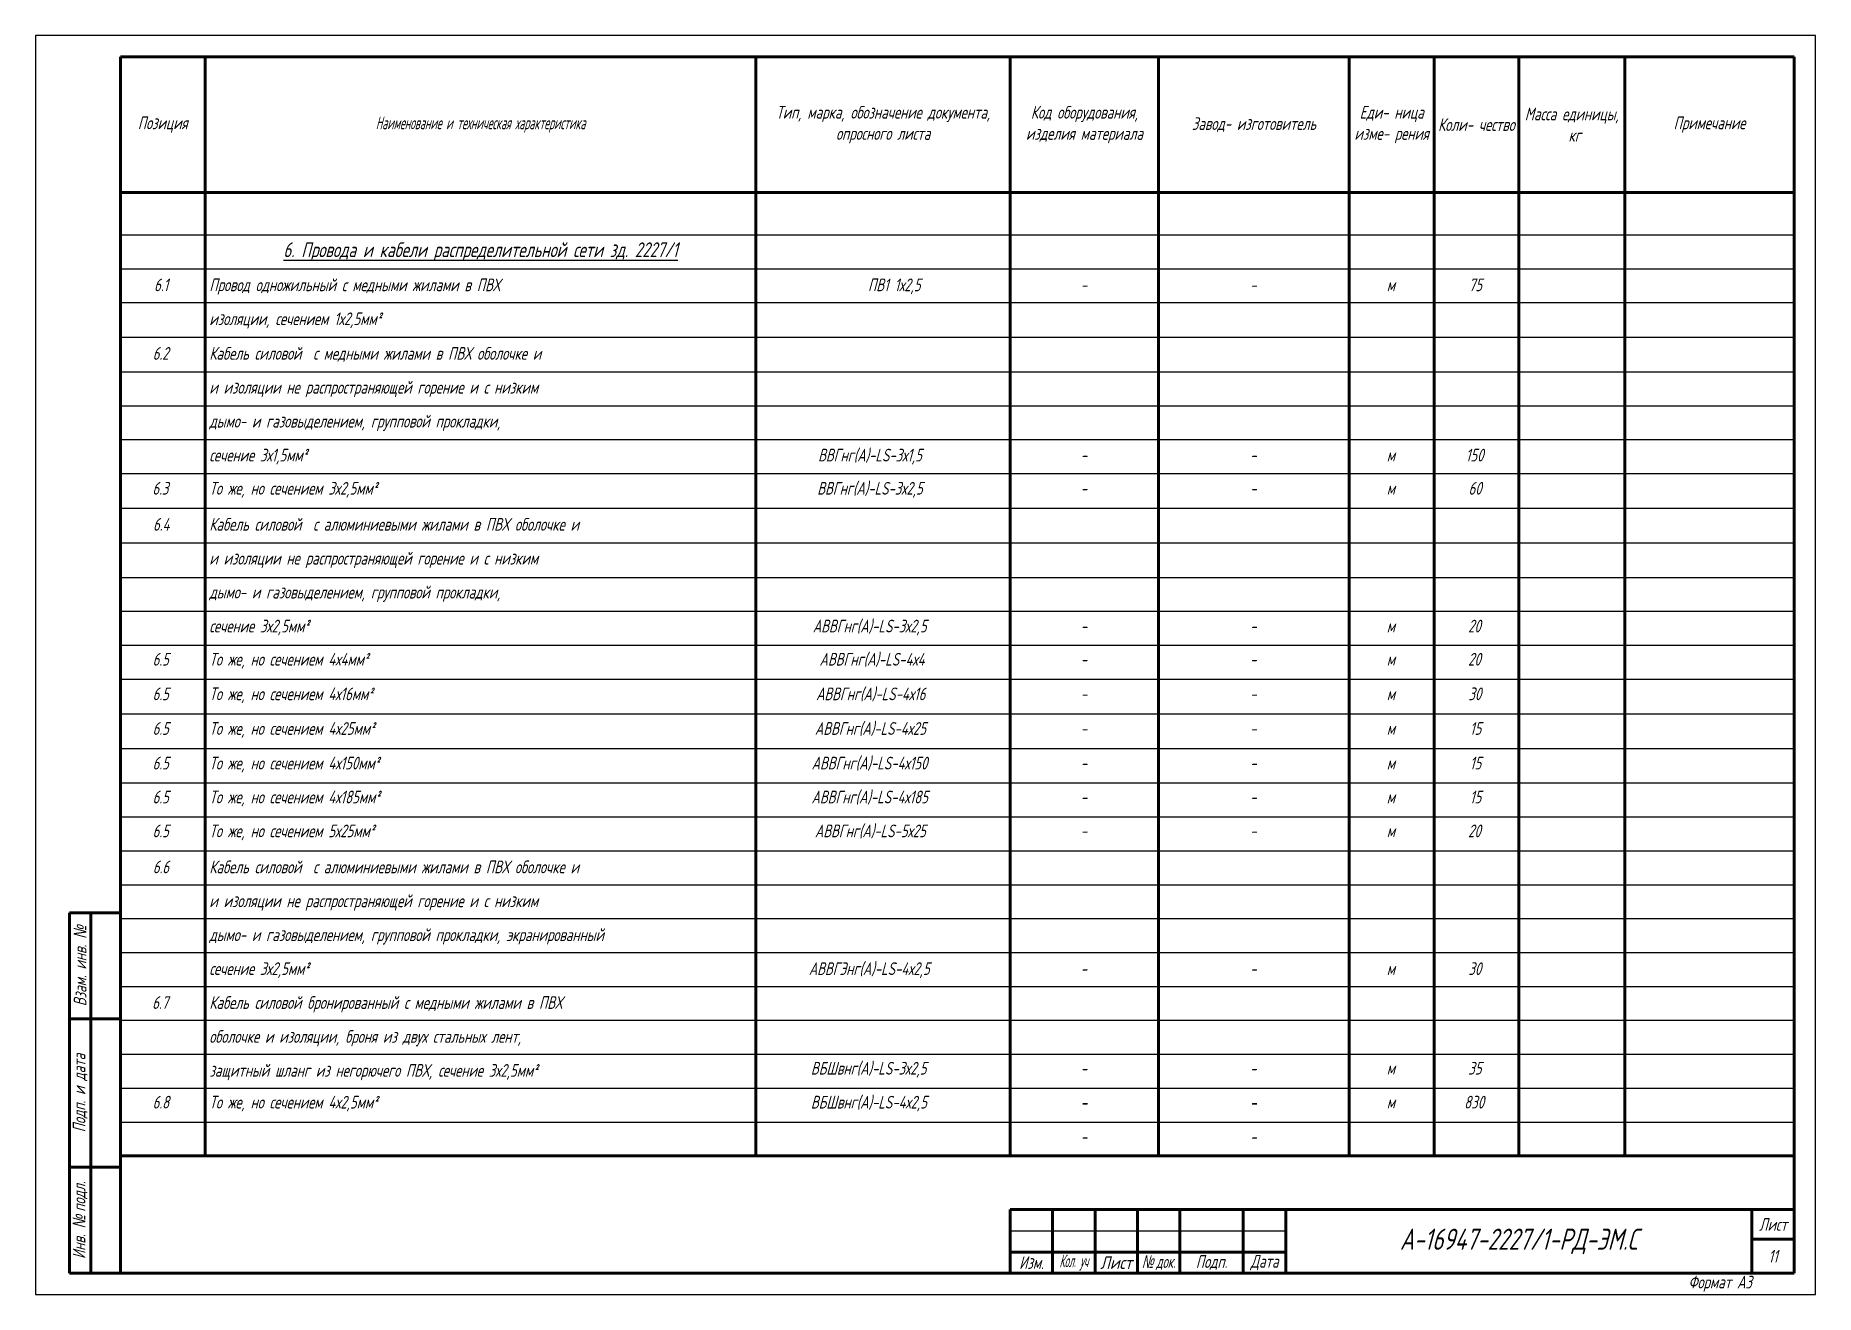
# Model space of a CAD drawing. Header units: millimetres. Extents: x 6735 to 13224, y -12144 to -9633.
# Drawn here: x 10935.1 to 11355.1, y -10774.4 to -10477.4 of the extents above; entities that cross this region are included whole.
import ezdxf

# ---------------------------------------------------------------- set-up
doc = ezdxf.new("R2010")
doc.units = ezdxf.units.MM
for name, color, linetype, lineweight in [('Рамка толстая', 7, 'Continuous', 60), ('Рамка тонкая', 5, 'Continuous', 25), ('Спецификация', 9, 'Continuous', 25), ('Текст', 2, 'Continuous', 25), ('Штампы', 252, 'Continuous', 25)]:
    doc.layers.add(name, color=color, linetype=linetype, lineweight=lineweight)
doc.styles.add('Simplex', font='simplex.shx', dxfattribs={"width": 0.7, "oblique": 15})

msp = doc.modelspace()

# ---------------------------------------------------------------- texts
at = {"layer": 'Спецификация', "color": 2, "attachment_point": 5, "style": 'Simplex'}
for s, insert, char_height, width in [('{\\C2;Тип, марка, обозначение документа, опросного листа}', (11135.10387, -10498.35746), 3, 60), ('{\\C2;Код оборудования, изделия материала}', (11182.60387, -10498.35746), 3, 35), ('{\\C2;Еди- ница изме- рения}', (11255.10387, -10498.35746), 3, 20), ('{\\C2;Масса единицы,  кг}', (11297.60387, -10498.35746), 3, 25), ('{\\C2;Позиция}', (10965.10387, -10498.35746), 3, 20), ('{\\Fgost|c204;\\Q15;\\C2;Наименование и техническая характеристика}', (11040.10387, -10498.35746), 3, 130), ('{\\C2;Завод- изготовитель}', (11222.60387, -10498.35746), 3, 45), ('{\\C2;Коли- чество}', (11275.10387, -10498.35746), 3, 20), ('{\\C2;Примечание}', (11330.10387, -10498.35746), 3, 40), ('{\\L6. Провода и кабели распределительной сети зд. 2227/1}', (11040.10387, -10528.35746), 3.5, 126)]:
    msp.add_mtext(s, dxfattribs=dict(at, insert=insert, char_height=char_height, width=width))
at = {"layer": 'Текст', "char_height": 3, "attachment_point": 1, "style": 'Simplex'}
for s, width, heights, insert in [('\\pi7.95549;6.1', 20, [0], (10955.10387, -10534.66872)), ('Провод одножильный с медными жилами в ПВХ', 129, [0], (10976.10387, -10534.66872)), ('\\pi26.4279;ПВ1 1х2,5', 60, [0], (11105.10387, -10534.66872)), ('\\pi16.6;-', 35, [0], (11165.10387, -10534.66872)), ('\\pi21.6;-', 45, [0], (11200.10387, -10534.66872)), ('\\pi8.8437;м', 20, [3.5], (11245.10387, -10534.66872)), ('\\pi8.19808;75', 20, [3.5], (11265.10387, -10534.66872)), ('изоляции, сечением 1х2,5мм²', 129, [0], (10976.10387, -10542.66872)), ('\\pi7.63205;6.2', 20, [0], (10955.10387, -10550.83539)), ('Кабель силовой  с медными жилами в ПВХ оболочке и ', 129, [0], (10976.10387, -10550.83539)), ('и изоляции не распространяющей горение и с низким ', 129, [0], (10976.10387, -10558.83539)), ('дымо- и газовыделением, групповой прокладки,', 129, [0], (10976.10387, -10566.83539)), ('сечение 3х1,5мм²', 129, [0], (10976.10387, -10574.83539)), ('\\pi14.64808;ВВГнг(А)-LS-3х1,5', 60, [0], (11105.10387, -10574.83539)), ('\\pi7.47463;150', 20, [3.5], (11265.10387, -10574.83539)), ('\\pi16.6;-', 35, [0], (11165.10387, -10574.83539)), ('\\pi21.6;-', 45, [0], (11200.10387, -10574.83539)), ('\\pi8.8437;м', 20, [3.5], (11245.10387, -10574.83539)), ('\\pi7.55549;6.3', 20, [0], (10955.10387, -10582.66872)), ('То же, но сечением 3х2,5мм²', 129, [0], (10976.10387, -10582.66872)), ('\\pi14.44808;ВВГнг(А)-LS-3х2,5', 60, [0], (11105.10387, -10582.66872)), ('\\pi8.8437;м', 20, [3.5], (11245.10387, -10582.66872)), ('\\pi8.13205;60', 20, [3.5], (11265.10387, -10582.66872)), ('\\pi16.6;-', 35, [0], (11165.10387, -10582.66872)), ('\\pi21.6;-', 45, [0], (11200.10387, -10582.66872)), ('\\pi7.70549;6.4', 20, [0], (10955.10387, -10591.16872)), ('Кабель силовой  с алюминиевыми жилами в ПВХ оболочке и ', 129, [0], (10976.10387, -10591.16872)), ('и изоляции не распространяющей горение и с низким ', 129, [0], (10976.10387, -10599.16872)), ('дымо- и газовыделением, групповой прокладки,', 129, [0], (10976.10387, -10607.16872)), ('сечение 3х2,5мм²', 129, [0], (10976.10387, -10615.16872)), ('\\pi13.39808;АВВГнг(А)-LS-3х2,5', 60, [0], (11105.10387, -10615.16872)), ('\\pi16.6;-', 35, [0], (11165.10387, -10615.16872)), ('\\pi21.6;-', 45, [0], (11200.10387, -10615.16872)), ('\\pi8.8437;м', 20, [3.5], (11245.10387, -10615.16872)), ('\\pi8.02463;20', 20, [3.5], (11265.10387, -10615.16872)), ('\\pi7.60549;6.5', 20, [0], (10955.10387, -10623.00205)), ('То же, но сечением 4х4мм²', 129, [0], (10976.10387, -10623.00205)), ('\\pi14.99808;АВВГнг(А)-LS-4х4', 60, [0], (11105.10387, -10623.00205)), ('\\pi16.6;-', 35, [0], (11165.10387, -10623.00205)), ('\\pi21.6;-', 45, [0], (11200.10387, -10623.00205)), ('\\pi8.8437;м', 20, [3.5], (11245.10387, -10623.00205)), ('\\pi8.02463;20', 20, [3.5], (11265.10387, -10623.00205)), ('\\pi7.60549;6.5', 20, [0], (10955.10387, -10631.16872)), ('То же, но сечением 4х16мм²', 129, [0], (10976.10387, -10631.16872)), ('\\pi14.15549;АВВГнг(А)-LS-4х16', 60, [0], (11105.10387, -10631.16872)), ('\\pi16.6;-', 35, [0], (11165.10387, -10631.16872)), ('\\pi21.6;-', 45, [0], (11200.10387, -10631.16872)), ('\\pi8.8437;м', 20, [3.5], (11245.10387, -10631.16872)), ('\\pi8.10119;30', 20, [3.5], (11265.10387, -10631.16872)), ('\\pi7.60549;6.5', 20, [0], (10955.10387, -10639.33539)), ('То же, но сечением 4х25мм²', 129, [0], (10976.10387, -10639.33539)), ('\\pi13.89808;АВВГнг(А)-LS-4х25', 60, [0], (11105.10387, -10639.33539)), ('\\pi16.6;-', 35, [0], (11165.10387, -10639.33539)), ('\\pi21.6;-', 45, [0], (11200.10387, -10639.33539)), ('\\pi8.8437;м', 20, [3.5], (11245.10387, -10639.33539)), ('\\pi8.44808;15', 20, [3.5], (11265.10387, -10639.33539)), ('\\pi7.60549;6.5', 20, [0], (10955.10387, -10647.50205)), ('То же, но сечением 4х150мм²', 129, [0], (10976.10387, -10647.50205)), ('\\pi13.12463;АВВГнг(А)-LS-4х150', 60, [0], (11105.10387, -10647.50205)), ('\\pi16.6;-', 35, [0], (11165.10387, -10647.50205)), ('\\pi21.6;-', 45, [0], (11200.10387, -10647.50205)), ('\\pi8.8437;м', 20, [3.5], (11245.10387, -10647.50205)), ('\\pi8.44808;15', 20, [3.5], (11265.10387, -10647.50205)), ('\\pi13.09808;АВВГнг(А)-LS-4х185', 60, [0], (11105.10387, -10655.50205)), ('\\pi7.60549;6.5', 20, [0], (10955.10387, -10655.50205)), ('То же, но сечением 4х185мм²', 129, [0], (10976.10387, -10655.50205)), ('\\pi16.6;-', 35, [0], (11165.10387, -10655.50205)), ('\\pi21.6;-', 45, [0], (11200.10387, -10655.50205)), ('\\pi8.8437;м', 20, [3.5], (11245.10387, -10655.50205)), ('\\pi8.44808;15', 20, [3.5], (11265.10387, -10655.50205)), ('\\pi7.60549;6.5', 20, [0], (10955.10387, -10663.50205)), ('То же, но сечением 5х25мм²', 129, [0], (10976.10387, -10663.50205)), ('\\pi13.89808;АВВГнг(А)-LS-5х25', 60, [0], (11105.10387, -10663.50205)), ('\\pi8.02463;20', 20, [3.5], (11265.10387, -10663.50205)), ('\\pi16.6;-', 35, [0], (11165.10387, -10663.50205)), ('\\pi21.6;-', 45, [0], (11200.10387, -10663.50205)), ('\\pi8.8437;м', 20, [3.5], (11245.10387, -10663.50205)), ('\\pi7.66291;6.6', 20, [0], (10955.10387, -10672.00205)), ('Кабель силовой  с алюминиевыми жилами в ПВХ оболочке и ', 129, [0], (10976.10387, -10672.00205)), ('и изоляции не распространяющей горение и с низким ', 129, [0], (10976.10387, -10680.00205)), ('дымо- и газовыделением, групповой прокладки, экранированный ', 129, [0], (10976.10387, -10688.00205)), ('сечение 3х2,5мм²', 129, [0], (10976.10387, -10696.00205)), ('\\pi12.44808;АВВГЭнг(А)-LS-4х2,5', 60, [0], (11105.10387, -10696.00205)), ('\\pi8.8437;м', 20, [3.5], (11245.10387, -10696.00205)), ('\\pi8.10119;30', 20, [3.5], (11265.10387, -10696.00205)), ('\\pi16.6;-', 35, [0], (11165.10387, -10696.00205)), ('\\pi21.6;-', 45, [0], (11200.10387, -10696.00205)), ('\\pi7.50549;6.7', 20, [0], (10955.10387, -10704.00205)), ('Кабель силовой бронированный с медными жилами в ПВХ  ', 129, [0], (10976.10387, -10704.00205)), ('оболочке и изоляции, броня из двух стальных лент, ', 129, [0], (10976.10387, -10712.00205)), ('защитный шланг из негорючего ПВХ, сечение 3х2,5мм²', 129, [0], (10976.10387, -10720.00205)), ('\\pi12.94808;ВБШвнг(А)-LS-3х2,5', 60, [0], (11105.10387, -10719.50205)), ('\\pi16.6;-', 35, [0], (11165.10387, -10719.50205)), ('\\pi21.6;-', 45, [0], (11200.10387, -10719.50205)), ('\\pi8.8437;м', 20, [3.5], (11245.10387, -10719.50205)), ('\\pi8.07463;35', 20, [3.5], (11265.10387, -10719.50205)), ('\\pi7.61291;6.8', 20, [0], (10955.10387, -10727.50205)), ('То же, но сечением 4х2,5мм²', 129, [0], (10976.10387, -10727.50205)), ('\\pi12.94808;ВБШвнг(А)-LS-4х2,5', 60, [0], (11105.10387, -10727.50205)), ('\\pi16.6;-', 35, [0], (11165.10387, -10727.50205)), ('\\pi16.6;-', 35, [0], (11165.10387, -10727.66872)), ('\\pi21.6;-', 45, [0], (11200.10387, -10727.50205)), ('\\pi21.6;-', 45, [0], (11200.10387, -10727.66872)), ('\\pi8.8437;м', 20, [3.5], (11245.10387, -10727.50205)), ('\\pi7.10119;830', 20, [3.5], (11265.10387, -10727.50205)), ('\\pi16.6;-', 35, [0], (11165.10387, -10735.66872)), ('\\pi21.6;-', 45, [0], (11200.10387, -10735.66872))]:
    msp.add_mtext_dynamic_manual_height_columns(s, width=width, gutter_width=12.5, heights=heights, dxfattribs=dict(at, insert=insert))
at = {"layer": 'Штампы', "color": 2, "char_height": 3, "attachment_point": 5, "rotation": 90, "style": 'Simplex'}
for s, insert, width in [('Взам. инв. {\\fArial|b0|i0|c204|p34;№}', (10945.60387, -10696.85746), 25), ('Подп. и дата', (10945.60387, -10726.85746), 35), ('Инв. {\\fArial|b0|i0|c204|p34;№ }подл.', (10945.60387, -10756.85746), 25)]:
    msp.add_mtext(s, dxfattribs=dict(at, insert=insert, width=width))
at = {"layer": 'Штампы', "color": 2, "style": 'Simplex'}
for s, insert, char_height, width, attachment_point in [('А-16947-2227/1-РД-ЭМ.С', (11285.10387, -10761.85746), 5, 110, 5), ('{\\W0.7;Лист}', (11345.10387, -10757.85746), 3, 10, 5), ('11', (11345.10387, -10765.35746), 3, 10, 5), ('Изм.', (11170.10387, -10766.85746), 3, 10, 5), ('{\\W0.5;Кол. уч}', (11180.10387, -10766.85746), 3, 10, 5), ('{\\W0.8;Лист}', (11190.10387, -10766.85746), 3, 10, 5), ('{\\fArial|b0|i0|c204|p34;\\W0.6;№ \\Fsimplex|c204;док.}', (11200.10387, -10766.85746), 3, 10, 5), ('Подп.', (11212.60387, -10766.85746), 3, 15, 5), ('{\\W0.7;Дата}', (11225.10387, -10766.85746), 3, 10, 5), ('Формат А3', (11340.10387, -10771.85746), 3, 165, 6)]:
    msp.add_mtext(s, dxfattribs=dict(at, insert=insert, char_height=char_height, width=width, attachment_point=attachment_point))

# ---------------------------------------------------------------- blocks, each defined once
blk = doc.blocks.new('A$C64336E77')
at = {"layer": 'Рамка толстая'}
for p, q in [((20, 5), (20, 292)), ((20, 292), (415, 292)), ((415, 292), (415, 5)), ((20, 5), (415, 5))]:
    blk.add_line(p, q, dxfattribs=at)
at = {"layer": 'Рамка тонкая'}
for p, q in [((0, 297), (0, 0)), ((420, 297), (0, 297)), ((420, 0), (420, 297)), ((0, 0), (420, 0))]:
    blk.add_line(p, q, dxfattribs=at)

# ---------------------------------------------------------------- linework, layer by layer
at = {"layer": 'Спецификация', "lineweight": 60}
for p, q in [((10955.10387, -10482.35746), (11350.10387, -10482.35746)), ((10955.10387, -10482.35746), (10955.10387, -10741.69079)), ((10975.10387, -10482.35746), (10975.10387, -10741.69079)), ((11105.10387, -10482.35746), (11105.10387, -10741.69079)), ((11165.10387, -10482.35746), (11165.10387, -10741.69079)), ((11200.10387, -10482.35746), (11200.10387, -10741.69079)), ((11245.10387, -10482.35746), (11245.10387, -10741.69079)), ((11265.10387, -10482.35746), (11265.10387, -10741.69079)), ((11285.10387, -10482.35746), (11285.10387, -10741.69079)), ((11310.10387, -10482.35746), (11310.10387, -10741.69079)), ((11350.10387, -10482.35746), (11350.10387, -10741.69079)), ((10955.10387, -10514.35746), (11350.10387, -10514.35746)), ((10955.10387, -10741.69079), (11350.10387, -10741.69079))]:
    msp.add_line(p, q, dxfattribs=at)
at = {"layer": 'Спецификация', "color": 5}
for p, q in [((10955.10387, -10524.35746), (11350.10387, -10524.35746)), ((10955.10387, -10532.35746), (11350.10387, -10532.35746)), ((10955.10387, -10540.35746), (11350.10387, -10540.35746)), ((10955.10387, -10548.52413), (11350.10387, -10548.52413)), ((10955.10387, -10556.69079), (11350.10387, -10556.69079)), ((10955.10387, -10564.69079), (11350.10387, -10564.69079)), ((10955.10387, -10572.69079), (11350.10387, -10572.69079)), ((10955.10387, -10580.69079), (11350.10387, -10580.69079)), ((10955.10387, -10588.85746), (11350.10387, -10588.85746)), ((10955.10387, -10597.02413), (11350.10387, -10597.02413)), ((10955.10387, -10605.19079), (11350.10387, -10605.19079)), ((10955.10387, -10613.19079), (11350.10387, -10613.19079)), ((10955.10387, -10621.19079), (11350.10387, -10621.19079)), ((10955.10387, -10629.19079), (11350.10387, -10629.19079)), ((10955.10387, -10637.35746), (11350.10387, -10637.35746)), ((10955.10387, -10645.52413), (11350.10387, -10645.52413)), ((10955.10387, -10653.69079), (11350.10387, -10653.69079)), ((10955.10387, -10661.69079), (11350.10387, -10661.69079)), ((10955.10387, -10669.69079), (11350.10387, -10669.69079)), ((10955.10387, -10677.69079), (11350.10387, -10677.69079)), ((10955.10387, -10685.69079), (11350.10387, -10685.69079)), ((10955.10387, -10693.69079), (11350.10387, -10693.69079)), ((10955.10387, -10701.69079), (11350.10387, -10701.69079)), ((10955.10387, -10709.69079), (11350.10387, -10709.69079)), ((10955.10387, -10717.69079), (11350.10387, -10717.69079)), ((10955.10387, -10725.69079), (11350.10387, -10725.69079)), ((10955.10387, -10733.69079), (11350.10387, -10733.69079))]:
    msp.add_line(p, q, dxfattribs=at)
at = {"layer": 'Штампы', "lineweight": 60}
for p, q in [((10943.10387, -10769.35746), (10943.10387, -10684.35746)), ((10943.10387, -10684.35746), (10955.10387, -10684.35746)), ((10948.10387, -10769.35746), (10948.10387, -10684.35746)), ((10955.10387, -10769.35746), (10955.10387, -10684.35746)), ((10943.10387, -10709.35746), (10955.10387, -10709.35746)), ((10943.10387, -10744.35746), (10955.10387, -10744.35746)), ((11165.10387, -10754.35746), (11350.10387, -10754.35746)), ((11165.10387, -10754.35746), (11165.10387, -10769.35746)), ((11175.10387, -10754.35746), (11175.10387, -10769.35746)), ((11185.10387, -10754.35746), (11185.10387, -10769.35746)), ((11195.10387, -10754.35746), (11195.10387, -10769.35746)), ((11205.10387, -10754.35746), (11205.10387, -10769.35746)), ((11220.10387, -10754.35746), (11220.10387, -10769.35746)), ((11230.10387, -10754.35746), (11230.10387, -10769.35746)), ((11340.10387, -10754.35746), (11340.10387, -10769.35746)), ((11350.10387, -10754.35746), (11350.10387, -10769.35746)), ((11165.10387, -10764.35746), (11230.10387, -10764.35746)), ((11340.10387, -10761.35746), (11350.10387, -10761.35746)), ((10943.10387, -10769.35746), (10955.10387, -10769.35746)), ((11165.10387, -10769.35746), (11350.10387, -10769.35746))]:
    msp.add_line(p, q, dxfattribs=at)
at = {"layer": 'Штампы', "color": 5, "lineweight": 25}
msp.add_line((11165.10387, -10759.35746), (11230.10387, -10759.35746), dxfattribs=at)
at = {"layer": 'Штампы', "color": 8, "lineweight": 0}
msp.add_line((11165.10387, -10774.35746), (11350.10387, -10774.35746), dxfattribs=at)

# ---------------------------------------------------------------- block references
msp.add_blockref('A$C64336E77', (10935.10389, -10774.35745))

msp.set_redraw_order([(e.dxf.handle, doc.entitydb.next_handle()) for e in msp.query("TEXT MTEXT ATTDEF DIMENSION ARC_DIMENSION")])  # texts and dimensions are drawn at this point

doc.saveas('drawing.dxf')
